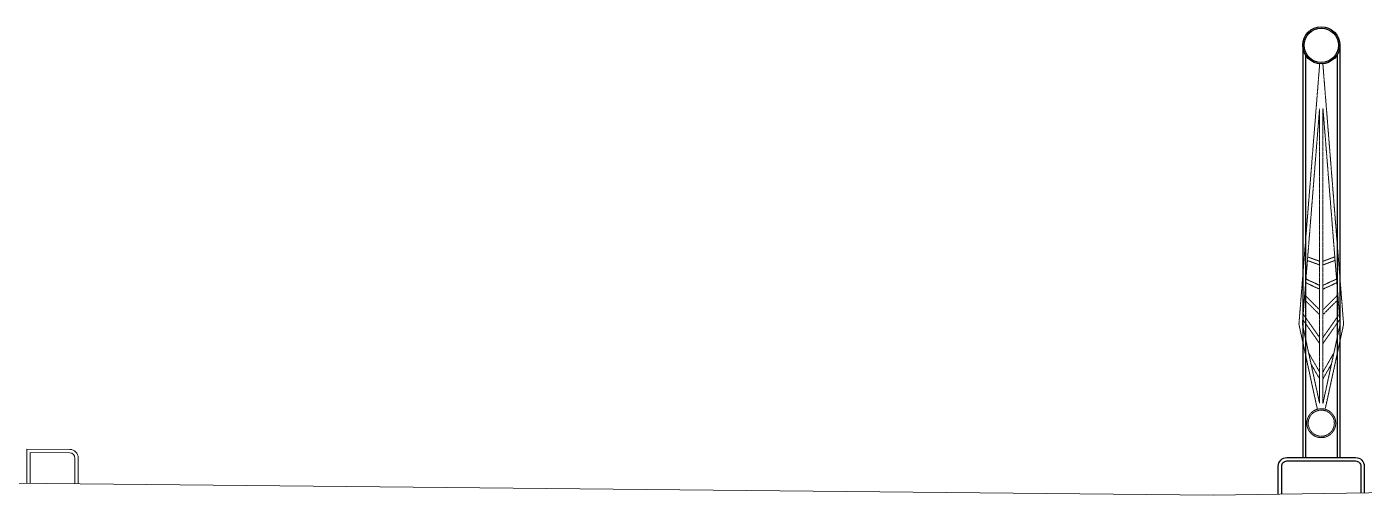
# Model space of a CAD drawing. Header units: millimetres. Extents: x -13368 to 383539, y -58537 to -26098.
# Drawn here: x 19094 to 22984, y -27459 to -26098 of the extents above; entities that cross this region are included whole.
import ezdxf

# ---------------------------------------------------------------- set-up
doc = ezdxf.new("R2010")
doc.units = ezdxf.units.MM
doc.linetypes.add('DASHED', pattern=[0.75, 0.5, -0.25])
for name, color, linetype, lineweight in [('虚线', 7, 'DASHED', 13), ('钢板粗线', 1, 'Continuous', 25), ('钢板细线', 6, 'Continuous', 15)]:
    doc.layers.add(name, color=color, linetype=linetype, lineweight=lineweight)

msp = doc.modelspace()

# ---------------------------------------------------------------- linework, layer by layer
at = {"layer": '虚线'}
for p, q in [((22853.7, -26791.5), (22818.5, -26778.7)), ((22853.7, -26780.8), (22819.3, -26768.3)), ((22863.7, -26780.8), (22898, -26768.3)), ((22863.7, -26791.5), (22898.8, -26778.7)), ((22853.7, -26851.1), (22814.2, -26832.7)), ((22863.7, -26851.1), (22903.1, -26832.7)), ((22853.7, -26862.2), (22813.3, -26843.4)), ((22863.7, -26862.2), (22904, -26843.4)), ((22853.7, -26936.4), (22809.4, -26892.2)), ((22853.7, -26922.3), (22810.5, -26879.1)), ((22863.7, -26922.3), (22906.8, -26879.1)), ((22863.7, -26936.4), (22907.9, -26892.2)), ((22853.7, -27020.2), (22804.8, -26950.4)), ((22853.7, -27002.8), (22806.1, -26934.8)), ((22863.7, -27002.8), (22911.3, -26934.8)), ((22863.7, -27020.2), (22912.5, -26950.4)), ((22853.7, -27103), (22822.1, -27048.3)), ((22863.7, -27103), (22895.2, -27048.3)), ((22853.7, -27123), (22829, -27080.3)), ((22863.7, -27123), (22888.3, -27080.3))]:
    msp.add_line(p, q, dxfattribs=at)
at = {"layer": '虚线', "elevation": 0}
for points in [[(22854.1, -26206.1), (22793.7, -26964.3), (22847.3, -27211.9)], [(22863.3, -26206.1), (22923.7, -26964.3), (22870, -27211.9)]]:
    msp.add_lwpolyline(points, dxfattribs=at)
for points in [[(22853.7, -26337), (22803.7, -26963.7), (22853.7, -27194)], [(22863.7, -26337), (22913.6, -26963.7), (22863.7, -27194)]]:
    msp.add_lwpolyline(points, close=True, dxfattribs=at)
at = {"layer": '虚线'}
for radius in [42, 38]:
    msp.add_circle((22858.7, -27252.3), radius, dxfattribs=at)
at = {"layer": '钢板粗线'}
for p, q in [((22804.7, -26152.3), (22804.7, -27352.3)), ((22912.7, -26152.3), (22912.7, -27352.3)), ((22812.7, -26180.6), (22812.7, -27352.3)), ((22904.7, -26180.6), (22904.7, -27352.3))]:
    msp.add_line(p, q, dxfattribs=at)
for points in [[(22733.7, -27459.3), (22733.7, -27377.3, -0.414214), (22758.7, -27352.3), (22958.7, -27352.3, -0.414214), (22983.7, -27377.3), (22983.7, -27455.5)], [(22743.7, -27459.1), (22743.7, -27377.3, -0.414214), (22758.7, -27362.3), (22958.7, -27362.3, -0.414214), (22973.7, -27377.3), (22973.7, -27455.5)]]:
    msp.add_lwpolyline(points, format="xyb", dxfattribs=at)
for radius in [54, 50]:
    msp.add_circle((22858.7, -26152.3), radius, dxfattribs=at)
at = {"layer": '钢板细线'}
msp.add_lwpolyline([(16244.2, -27399), (22544.2, -27462.1), (36244, -27256.6)], dxfattribs=at)
for points in [[(19094.3, -27427.6), (19094.3, -27327.6), (19219.6, -27328.8, -0.411284), (19244.3, -27353.8), (19244.3, -27429.1)], [(19104.3, -27427.6), (19104.3, -27337.7), (19219.5, -27338.8, -0.411284), (19234.3, -27353.8), (19234.3, -27429.1)]]:
    msp.add_lwpolyline(points, format="xyb", dxfattribs=at)

doc.saveas('drawing.dxf')
